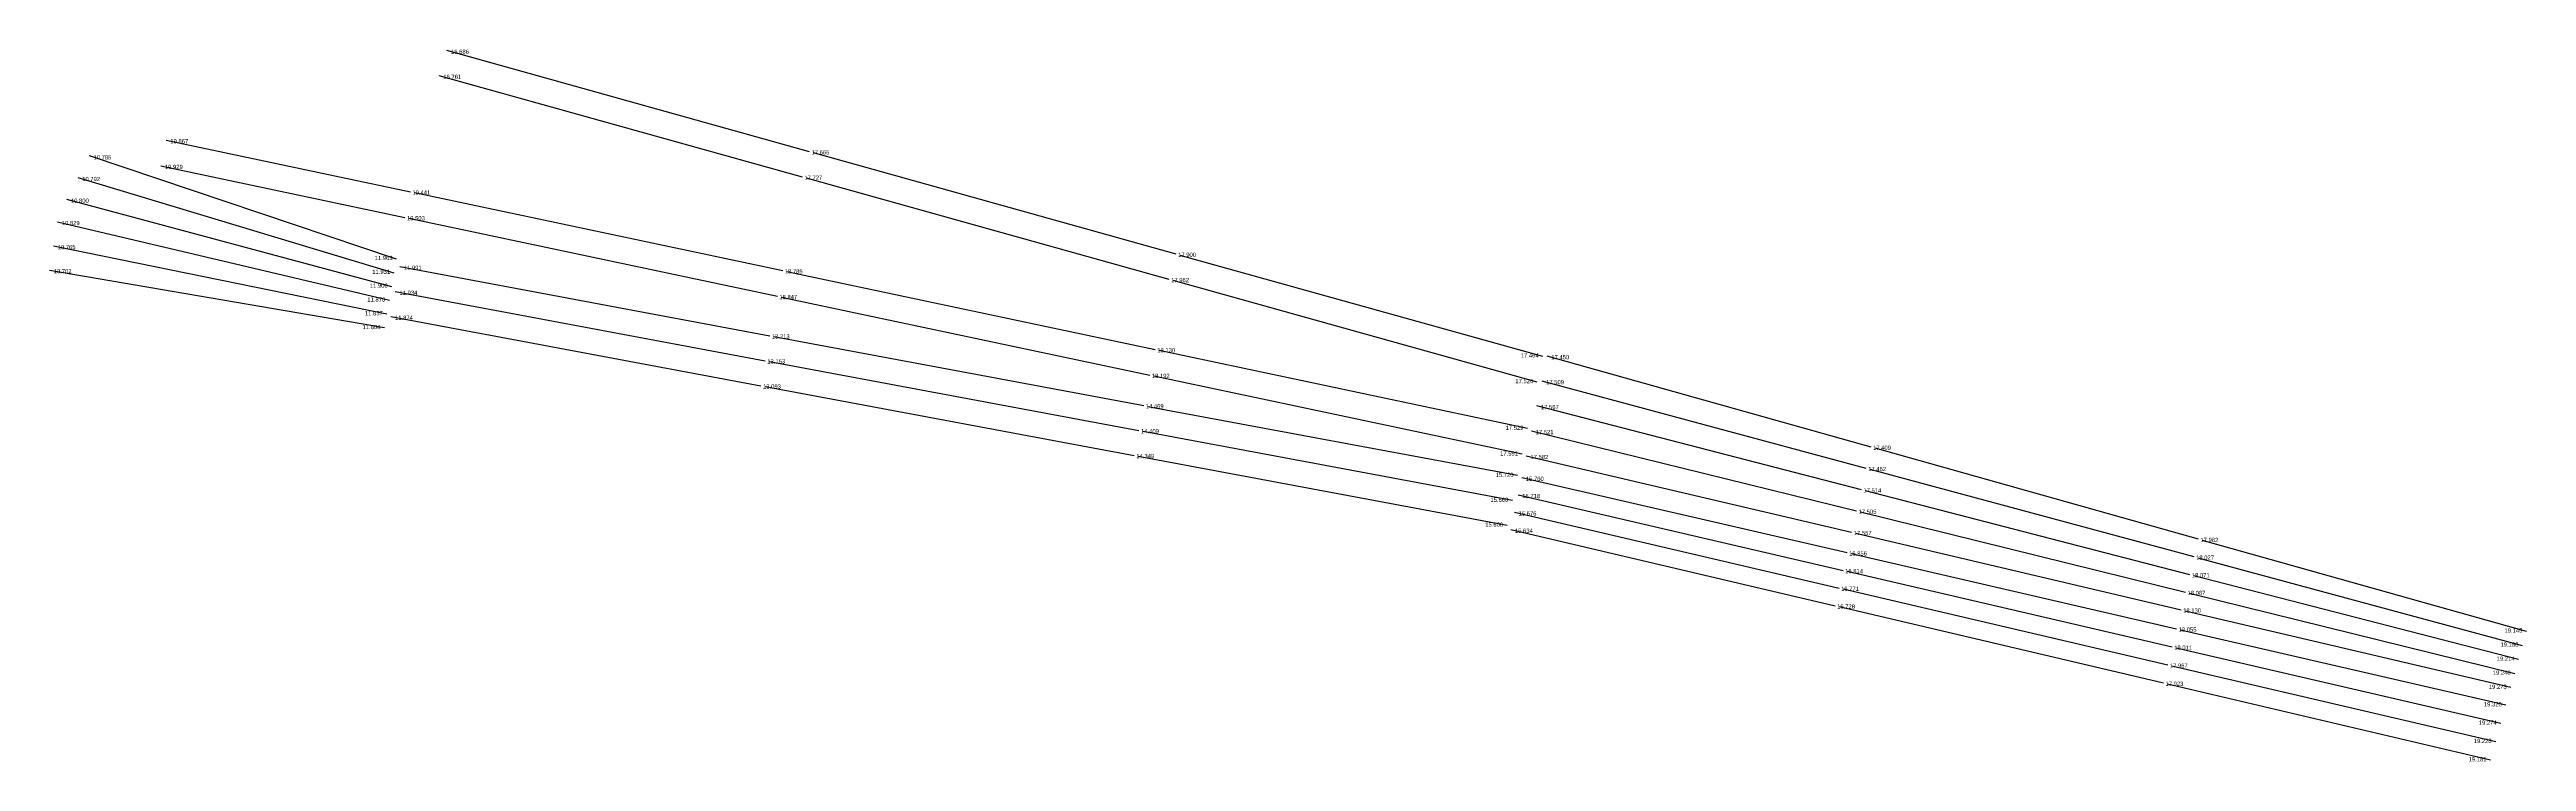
# Model space of a CAD drawing. Header units: metres. Extents: x 571105 to 571398, y 785590 to 785674.
import ezdxf
from ezdxf.enums import TextEntityAlignment as Align

# ---------------------------------------------------------------- set-up
doc = ezdxf.new("R2010")
doc.units = ezdxf.units.M
for name, color, linetype in [('B1', 1, 'Continuous'), ('B2', 2, 'Continuous'), ('B3', 3, 'Continuous'), ('B4', 4, 'Continuous'), ('B5', 5, 'Continuous'), ('B6', 6, 'Continuous')]:
    doc.layers.add(name, color=color, linetype=linetype)

msp = doc.modelspace()

# ---------------------------------------------------------------- linework, layer by layer
at = {"layer": 'B1'}
for p, q in [((571320.06, 785626.92, 20.35), (571281.79, 785637.68, 20.4)), ((571319.49, 785624.39, 20.41), (571281.17, 785634.73, 20.45)), ((571318.92, 785621.87, 20.46), (571280.55, 785631.78, 20.51)), ((571318.34, 785619.35, 20.45), (571279.93, 785628.82, 20.47)), ((571358.76, 785616.03, 20.92), (571320.54, 785626.78, 20.36)), ((571317.77, 785616.82, 20.5), (571279.31, 785625.87, 20.53)), ((571358.25, 785613.94, 20.97), (571319.97, 785624.26, 20.41)), ((571357.74, 785611.84, 21.01), (571319.4, 785621.74, 20.46)), ((571357.23, 785609.75, 21.03), (571318.83, 785619.23, 20.45)), ((571356.72, 785607.66, 21.07), (571318.26, 785616.71, 20.5)), ((571397.54, 785605.12, 22.1), (571359.24, 785615.89, 20.93)), ((571396.61, 785601.81, 22.17), (571358.22, 785611.72, 21.02)), ((571397.07, 785603.46, 22.14), (571358.73, 785613.81, 20.98)), ((571396.15, 785600.15, 22.2), (571357.72, 785609.63, 21.04)), ((571395.69, 785598.5, 22.23), (571357.21, 785607.55, 21.08))]:
    msp.add_line(p, q, dxfattribs=at)
at = {"layer": 'B2'}
for p, q in [((571317.23, 785614.42, 19.79), (571278.77, 785623.3, 18.69)), ((571316.75, 785612.32, 19.75), (571278.34, 785621.25, 18.65)), ((571316.28, 785610.23, 19.71), (571277.91, 785619.2, 18.61)), ((571315.81, 785608.14, 19.67), (571277.48, 785617.16, 18.57)), ((571355.65, 785603.29, 20.95), (571317.24, 785612.21, 19.77)), ((571356.17, 785605.42, 20.99), (571317.71, 785614.3, 19.81)), ((571355.14, 785601.15, 20.9), (571316.77, 785610.12, 19.72)), ((571354.62, 785599.02, 20.86), (571316.29, 785608.03, 19.68)), ((571394.51, 785594.26, 22.23), (571356.14, 785603.17, 20.96)), ((571395.11, 785596.43, 22.28), (571356.66, 785605.31, 21.01)), ((571393.9, 785592.09, 22.19), (571355.62, 785601.04, 20.92)), ((571393.3, 785589.92, 22.14), (571355.1, 785598.9, 20.88))]:
    msp.add_line(p, q, dxfattribs=at)
at = {"layer": 'B3'}
for p, q in [((571194.58, 785661.81, 20.61), (571151.72, 785673.77, 19.62)), ((571193.74, 785658.83, 20.67), (571150.82, 785670.81, 19.69)), ((571237.92, 785649.72, 20.85), (571195.06, 785661.68, 20.61)), ((571237.09, 785646.73, 20.91), (571194.22, 785658.69, 20.68)), ((571281.25, 785637.62, 20.4), (571238.4, 785649.58, 20.84)), ((571280.61, 785634.58, 20.46), (571237.57, 785646.6, 20.91))]:
    msp.add_line(p, q, dxfattribs=at)
at = {"layer": 'B4'}
for p, q in [((571147.4, 785657.06, 22.39), (571118.54, 785663.16, 22.82)), ((571146.75, 785654.02, 22.45), (571117.9, 785660.13, 22.88)), ((571191.42, 785647.74, 21.73), (571147.88, 785656.95, 22.38)), ((571190.78, 785644.71, 21.8), (571147.24, 785653.92, 22.44)), ((571235.45, 785638.42, 21.08), (571191.91, 785647.64, 21.73)), ((571234.8, 785635.39, 21.14), (571191.27, 785644.6, 21.79)), ((571279.46, 785629.11, 20.47), (571235.93, 785638.32, 21.07)), ((571278.82, 785626.07, 20.53), (571235.29, 785635.29, 21.13))]:
    msp.add_line(p, q, dxfattribs=at)
at = {"layer": 'B5'}
for p, q in [((571189.88, 785640.05, 16.15), (571146.14, 785648.21, 14.92)), ((571189.36, 785637.09, 16.09), (571145.62, 785645.25, 14.86)), ((571188.84, 785634.14, 16.03), (571145.1, 785642.3, 14.8)), ((571234.09, 785631.8, 17.41), (571190.37, 785639.95, 16.17)), ((571233.53, 785628.85, 17.35), (571189.85, 785637, 16.11)), ((571232.96, 785625.9, 17.29), (571189.33, 785634.04, 16.05)), ((571278.29, 785623.55, 18.68), (571234.58, 785631.7, 17.42)), ((571277.68, 785620.61, 18.62), (571234.02, 785628.76, 17.36)), ((571277.06, 785617.67, 18.56), (571233.45, 785625.81, 17.3))]:
    msp.add_line(p, q, dxfattribs=at)
at = {"layer": 'B6'}
for p, q in [((571145.77, 785649.11, 14.92), (571109.47, 785661.32, 13.71)), ((571145.49, 785647.49, 14.89), (571108.14, 785658.75, 13.72)), ((571145.2, 785645.87, 14.86), (571106.8, 785656.17, 13.73)), ((571144.92, 785644.26, 14.83), (571105.71, 785653.51, 13.76)), ((571144.63, 785642.64, 14.8), (571105.23, 785650.65, 13.7)), ((571144.35, 785641.02, 14.76), (571104.75, 785647.79, 13.63))]:
    msp.add_line(p, q, dxfattribs=at)

# ---------------------------------------------------------------- texts
for s, p in [('16.686', (571152.21, 785673.64, 19.63)), ('16.761', (571151.3, 785670.67, 19.71)), ('10.785', (571109.95, 785661.16, 13.73)), ('19.867', (571119.03, 785663.06, 22.81)), ('17.665', (571194.82, 785661.75, 20.61)), ('10.792', (571108.61, 785658.6, 13.74)), ('19.929', (571118.39, 785660.03, 22.87)), ('17.727', (571193.98, 785658.76, 20.67)), ('10.800', (571107.28, 785656.04, 13.74)), ('19.441', (571147.64, 785657, 22.39)), ('10.829', (571106.2, 785653.4, 13.77)), ('19.503', (571147, 785653.97, 22.45)), ('10.765', (571105.72, 785650.55, 13.71)), ('17.900', (571238.16, 785649.65, 20.85)), ('10.702', (571105.24, 785647.71, 13.65)), ('11.991', (571146.63, 785648.12, 14.94)), ('18.785', (571191.66, 785647.69, 21.73)), ('17.962', (571237.33, 785646.66, 20.91)), ('11.934', (571146.11, 785645.16, 14.88)), ('18.847', (571191.02, 785644.65, 21.79)), ('11.874', (571145.59, 785642.21, 14.82)), ('13.213', (571190.12, 785640, 16.16)), ('18.130', (571235.69, 785638.37, 21.07)), ('13.153', (571189.6, 785637.05, 16.1)), ('18.192', (571235.05, 785635.34, 21.14)), ('17.450', (571282.27, 785637.55, 20.4)), ('13.093', (571189.09, 785634.09, 16.04)), ('14.469', (571234.33, 785631.75, 17.41)), ('17.509', (571281.65, 785634.6, 20.45)), ('17.567', (571281.04, 785631.65, 20.51)), ('14.409', (571233.77, 785628.8, 17.35)), ('17.521', (571280.42, 785628.7, 20.47)), ('17.409', (571320.3, 785626.85, 20.35)), ('14.349', (571233.21, 785625.86, 17.29)), ('15.760', (571279.26, 785623.18, 18.7)), ('17.582', (571279.8, 785625.75, 20.53)), ('17.462', (571319.73, 785624.33, 20.41)), ('15.718', (571278.83, 785621.14, 18.66)), ('17.514', (571319.16, 785621.81, 20.46)), ('15.676', (571278.4, 785619.09, 18.62)), ('17.505', (571318.59, 785619.29, 20.45)), ('15.634', (571277.97, 785617.04, 18.58)), ('16.856', (571317.47, 785614.36, 19.8)), ('17.557', (571318.02, 785616.77, 20.5)), ('17.982', (571359, 785615.96, 20.93)), ('16.814', (571317, 785612.27, 19.76)), ('18.071', (571357.98, 785611.78, 21.02)), ('18.027', (571358.49, 785613.87, 20.97)), ('16.771', (571316.52, 785610.18, 19.72)), ('18.087', (571357.47, 785609.69, 21.03)), ('16.728', (571316.05, 785608.09, 19.67)), ('18.130', (571356.96, 785607.61, 21.08)), ('18.011', (571355.9, 785603.23, 20.96)), ('18.055', (571356.42, 785605.36, 21)), ('17.967', (571355.38, 785601.1, 20.91)), ('17.923', (571354.86, 785598.96, 20.87))]:
    msp.add_text(s, height=0.5).set_placement(p, align=Align.MIDDLE_LEFT)
for s, p in [('11.931', (571145.01, 785647.64, 14.88)), ('11.963', (571145.3, 785649.27, 14.91)), ('11.870', (571144.43, 785644.37, 14.82)), ('11.900', (571144.72, 785646, 14.85)), ('11.804', (571143.86, 785641.11, 14.75)), ('11.837', (571144.14, 785642.74, 14.78)), ('17.464', (571280.77, 785637.76, 20.41)), ('17.524', (571280.13, 785634.72, 20.47)), ('17.529', (571278.97, 785629.21, 20.47)), ('17.591', (571278.33, 785626.18, 20.54)), ('15.720', (571277.8, 785623.64, 18.66)), ('15.660', (571277.18, 785620.7, 18.6)), ('15.600', (571276.57, 785617.77, 18.54)), ('19.180', (571396.59, 785603.59, 22.12)), ('19.145', (571397.05, 785605.25, 22.09)), ('19.240', (571395.67, 785600.27, 22.19)), ('19.214', (571396.13, 785601.93, 22.16)), ('19.273', (571395.2, 785598.61, 22.22)), ('19.274', (571394.02, 785594.37, 22.22)), ('19.320', (571394.62, 785596.54, 22.26)), ('19.228', (571393.41, 785592.21, 22.17)), ('19.181', (571392.81, 785590.04, 22.13))]:
    msp.add_text(s, height=0.5).set_placement(p, align=Align.MIDDLE_RIGHT)

doc.saveas('drawing.dxf')
